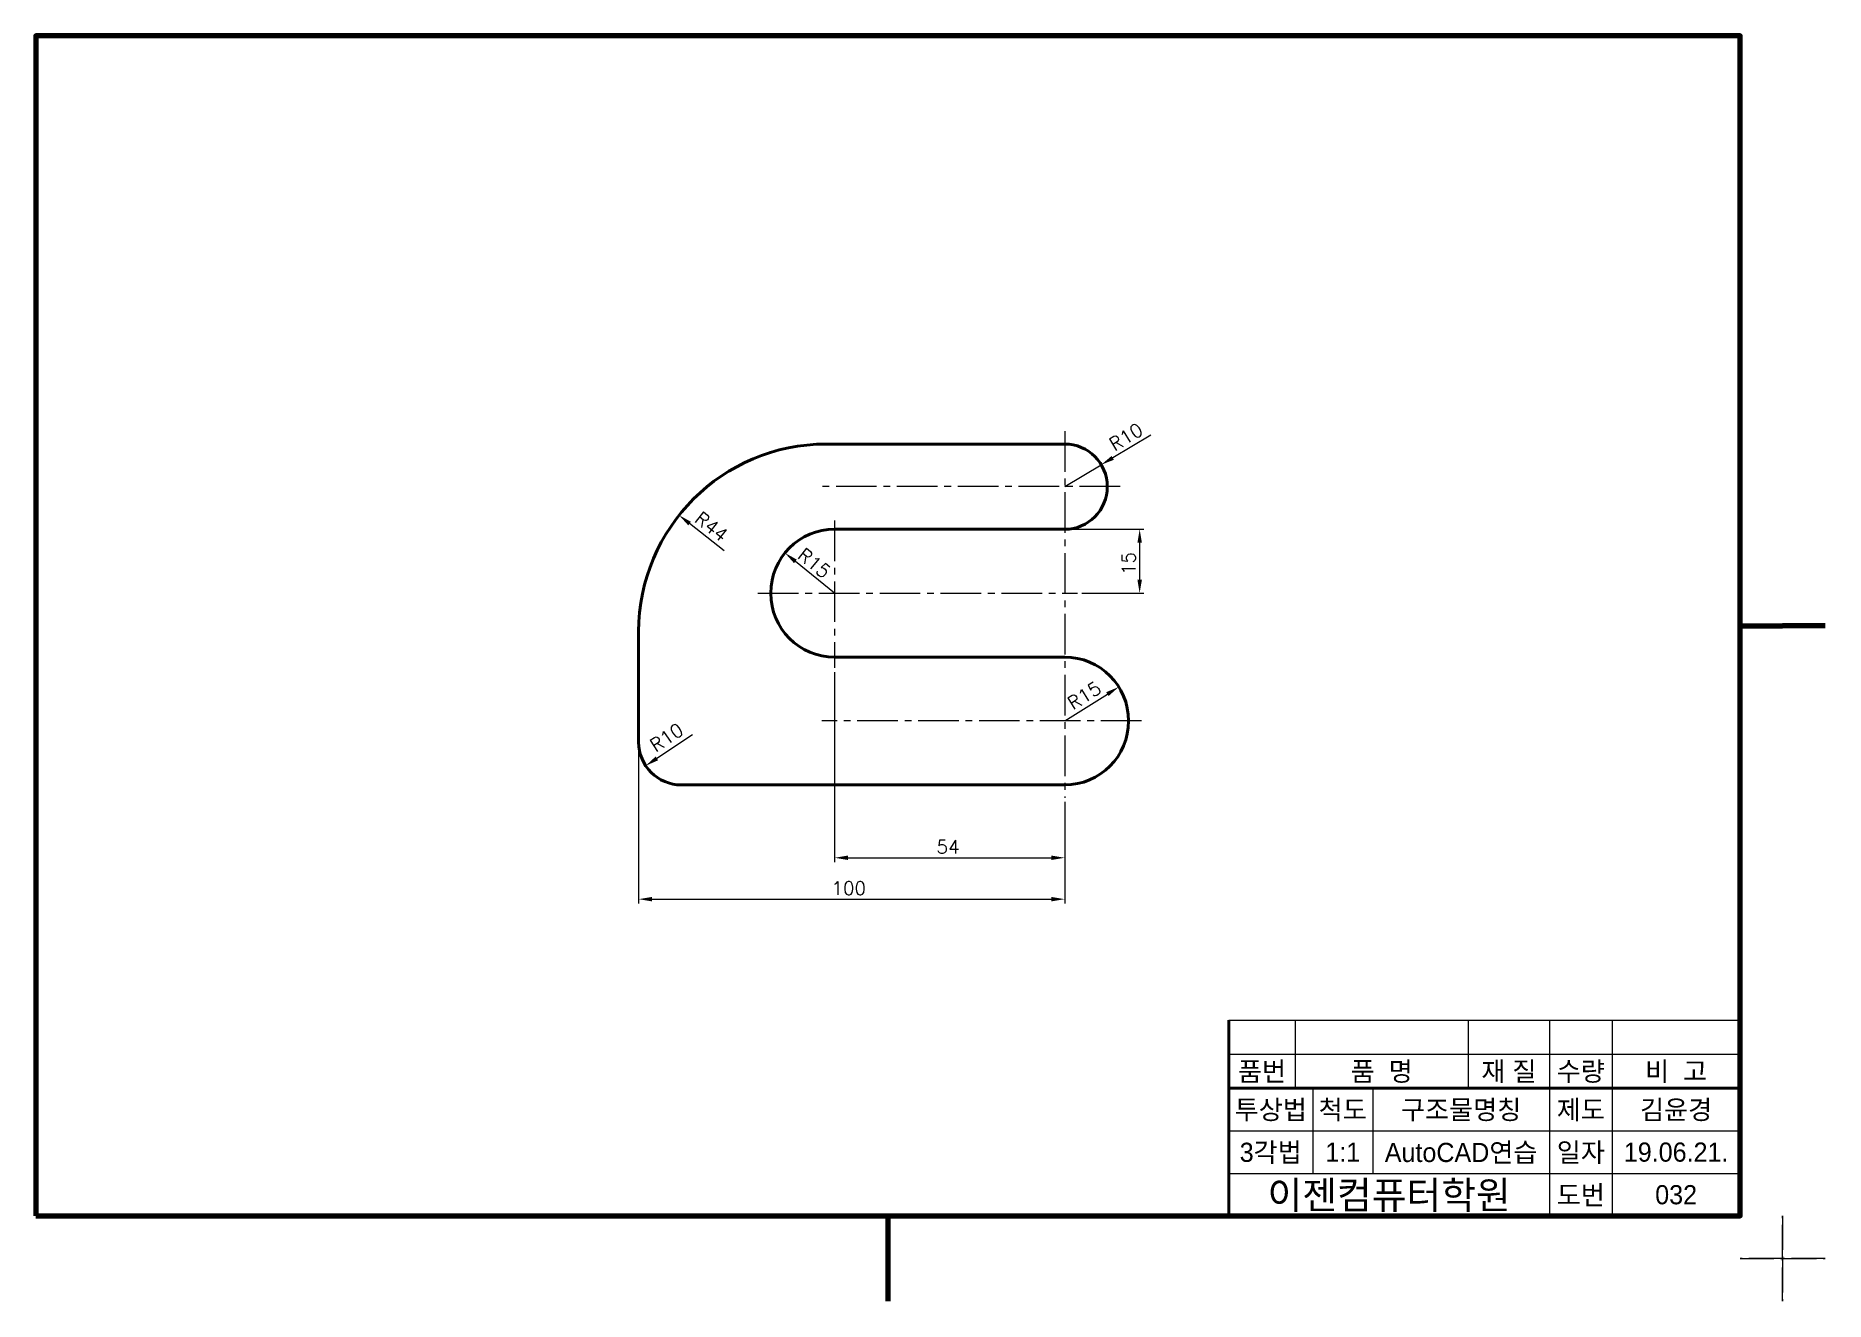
# Model space of a CAD drawing. Header units: millimetres. Extents: x 0 to 4210, y 0 to 2980.
# Drawn here: x 430 to 850, y 881 to 1178 of the extents above; entities that cross this region are included whole.
import ezdxf
from ezdxf.enums import TextEntityAlignment as Align

# ---------------------------------------------------------------- set-up
doc = ezdxf.new("R2010")
doc.units = ezdxf.units.MM
doc.linetypes.add('CENTER2', pattern=[28.575, 19.05, -3.175, 3.175, -3.175])
doc.linetypes.add('PHANTOM2', pattern=[31.75, 15.875, -3.175, 3.175, -3.175, 3.175, -3.175])
for name, color, linetype, lineweight in [('가는선', 1, 'Continuous', 13), ('구분선', 1, 'PHANTOM2', 13), ('문자', 2, 'Continuous', 20), ('외곽선', 4, 'Continuous', 70), ('외형선', 3, 'Continuous', 40), ('중심선', 1, 'CENTER2', 13), ('치수선', 1, 'Continuous', 13)]:
    doc.layers.add(name, color=color, linetype=linetype, lineweight=lineweight)
doc.styles.get("Standard").update_dxf_attribs({"font": 'romans.shx'})
doc.styles.add('한글', font='')
doc.styles.get('한글').set_extended_font_data('Gulim')

msp = doc.modelspace()

# ---------------------------------------------------------------- texts
at = {"layer": '문자', "ltscale": 0.5}
for s, rotation, p in [('R10', 30.9564, (683.16, 1080.39)), ('R44', 321.6558, (584.35, 1064.13)), ('R15', 320.97, (608.51, 1055.61)), ('15', 90, (688.09, 1051.45)), ('R15', 32.2181, (673.45, 1019.63)), ('R10', 33.4258, (575.49, 1009.73))]:
    msp.add_text(s, height=3.15, rotation=rotation, dxfattribs=at).set_placement(p)
for s, p in [('54', (641.42, 986.07)), ('100', (616.77, 976.36))]:
    msp.add_text(s, height=3.15, dxfattribs=at).set_placement(p)
at = {"layer": '문자', "ltscale": 0.5, "style": '한글'}
for s, height, p in [('품번', 4.5, (717.79, 935)), ('품  명', 4.5, (745.9, 935)), ('재 질', 4.5, (775.75, 935)), ('수량', 4.5, (792.64, 935)), ('비  고', 4.5, (815.01, 935)), ('투상법', 4.5, (719.86, 926)), ('척도', 4.5, (736.76, 926)), ('구조물명칭', 4.5, (764.54, 926)), ('제도', 4.5, (792.64, 926)), ('김윤경', 4.5, (815.01, 926)), ('3각법', 4.5, (719.86, 916)), ('1:1', 4.5, (736.76, 916)), ('AutoCAD연습', 4.5, (764.54, 916)), ('일자', 4.5, (792.64, 916)), ('19.06.21.', 4.5, (815.01, 916)), ('이젠컴퓨터학원', 6.5, (747.64, 906)), ('도번', 4.5, (792.64, 906)), ('032', 4.5, (815.01, 906))]:
    msp.add_text(s, height=height, dxfattribs=at).set_placement(p, align=Align.MIDDLE)

# ---------------------------------------------------------------- linework, layer by layer
at = {"layer": '가는선', "ltscale": 0.5}
for p, q in [((710, 947), (830, 947)), ((725.58, 947), (725.58, 931)), ((766.22, 947), (766.22, 931)), ((785.27, 947), (785.27, 901)), ((800.01, 947), (800.01, 901)), ((710, 939), (830, 939)), ((729.73, 931), (729.73, 911)), ((743.8, 931), (743.8, 911)), ((710, 921), (830, 921)), ((710, 911), (830, 911))]:
    msp.add_line(p, q, dxfattribs=at)
at = {"layer": '구분선', "ltscale": 0.5}
for points in [[(830, 891), (840, 891), (840, 901)], [(830, 891), (840, 891), (840, 901)], [(840, 901), (840, 891), (850, 891)], [(840, 901), (840, 891), (850, 891)], [(840, 901), (840, 891), (850, 891)], [(840, 901), (840, 891), (850, 891)], [(840, 881), (840, 891), (830, 891)], [(850, 891), (840, 891), (840, 881)], [(850, 891), (840, 891), (840, 881)]]:
    msp.add_lwpolyline(points, dxfattribs=at)
at = {"layer": '외곽선', "ltscale": 0.5}
for p, q in [((830, 1039.5), (840, 1039.5)), ((850, 1039.5), (840, 1039.5)), ((850, 1039.5), (840, 1039.5)), ((830, 901), (830, 947)), ((630, 901), (630, 891)), ((630, 901), (630, 891)), ((630, 891), (630, 881))]:
    msp.add_line(p, q, dxfattribs=at)
msp.add_lwpolyline([(430, 901), (830, 901), (830, 1178), (430, 1178)], close=True, dxfattribs=at)
at = {"layer": '외형선', "ltscale": 0.5}
for p, q in [((615.5, 1082.18), (671.5, 1082.18)), ((671.5, 1062.18), (617.5, 1062.18)), ((571.5, 1012.18), (571.5, 1038.18)), ((617.5, 1032.18), (671.5, 1032.18)), ((671.5, 1002.18), (581.5, 1002.18)), ((710, 947), (710, 939)), ((710, 939), (710, 931)), ((710, 931), (830, 931)), ((710, 931), (710, 911)), ((710, 911), (710, 901))]:
    msp.add_line(p, q, dxfattribs=at)
for centre, radius, start, end in [((615.5, 1038.18), 44, 90, 180), ((671.5, 1072.18), 10, 270, 90), ((617.5, 1047.18), 15, 90, 270), ((671.5, 1017.18), 15, 270, 90), ((581.5, 1012.18), 10, 180, 270)]:
    msp.add_arc(centre, radius, start, end, dxfattribs=at)
at = {"layer": '중심선', "ltscale": 0.5}
for p, q in [((671.5, 1085.18), (671.5, 999.18)), ((684.5, 1072.18), (614.5, 1072.18)), ((617.5, 1064.23), (617.5, 1029.65)), ((599.5, 1047.18), (674.5, 1047.18)), ((689.5, 1017.18), (614.5, 1017.18))]:
    msp.add_line(p, q, dxfattribs=at)
at = {"layer": '치수선', "ltscale": 0.5}
for p, q in [((691.69, 1084.29), (682.77, 1078.94)), ((671.5, 1072.18), (680.07, 1077.32)), ((591.56, 1057.11), (583.46, 1063.52)), ((672.5, 1062.18), (690.09, 1062.18)), ((689.09, 1059.03), (689.09, 1050.33)), ((617.5, 1047.18), (608.29, 1054.64)), ((675.5, 1047.18), (690.09, 1047.18)), ((617.5, 1028.65), (617.5, 984.07)), ((671.5, 1017.18), (681.52, 1023.49)), ((584.15, 1013.93), (575.78, 1008.4)), ((571.5, 1011.18), (571.5, 974.36)), ((671.5, 998.18), (671.5, 984.07)), ((620.65, 985.07), (668.35, 985.07)), ((671.5, 984.07), (671.5, 974.36)), ((574.65, 975.36), (668.35, 975.36))]:
    msp.add_line(p, q, dxfattribs=at)
for points in [[(682.5, 1079.39), (683.04, 1078.49), (680.07, 1077.32)], [(583.78, 1063.93), (583.13, 1063.11), (580.99, 1065.47)], [(688.57, 1059.03), (689.62, 1059.03), (689.09, 1062.18)], [(608.62, 1055.05), (607.96, 1054.23), (605.84, 1056.62)], [(688.57, 1050.33), (689.62, 1050.33), (689.09, 1047.18)], [(681.24, 1023.94), (681.8, 1023.05), (684.19, 1025.17)], [(575.49, 1008.84), (576.07, 1007.96), (573.15, 1006.67)], [(620.65, 985.6), (620.65, 984.55), (617.5, 985.07)], [(668.35, 985.6), (668.35, 984.55), (671.5, 985.07)], [(574.65, 975.89), (574.65, 974.84), (571.5, 975.36)], [(668.35, 975.89), (668.35, 974.84), (671.5, 975.36)]]:
    msp.add_solid(points, dxfattribs=at)

msp.set_redraw_order([(e.dxf.handle, doc.entitydb.next_handle()) for e in msp.query("TEXT MTEXT ATTDEF DIMENSION ARC_DIMENSION")])  # texts and dimensions are drawn at this point

doc.saveas('drawing.dxf')
